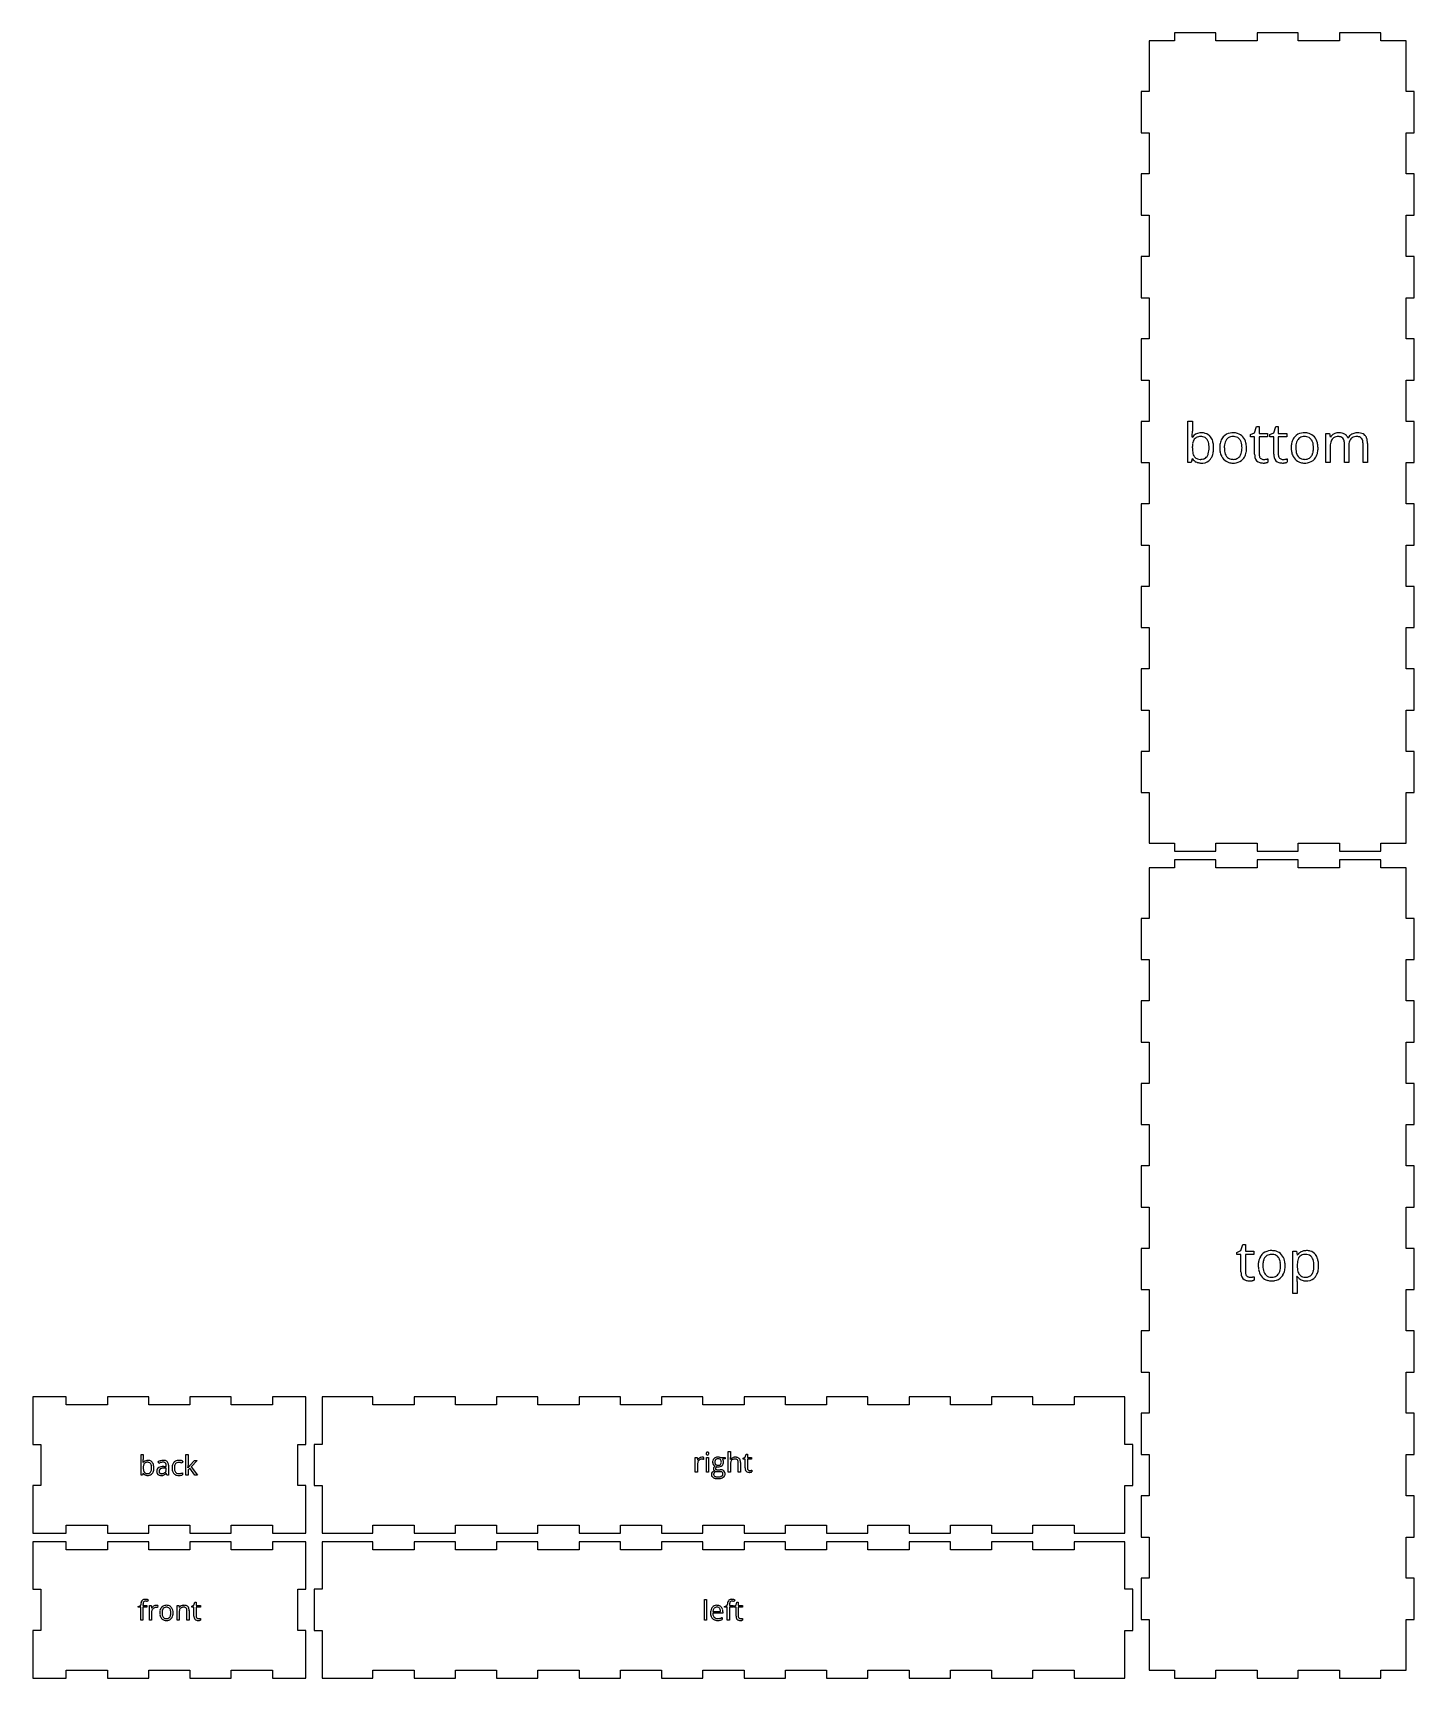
# Model space of a CAD drawing. Header units: inches. Extents: x 0 to 20.2, y 0.1 to 24.2.
import ezdxf

# ---------------------------------------------------------------- set-up
doc = ezdxf.new("R2010")
doc.units = ezdxf.units.IN

msp = doc.modelspace()

# ---------------------------------------------------------------- linework, layer by layer
at = {"layer": 'back_labelLayer'}
for p, q in [((1.585, 3.1), (1.585, 3.404)), ((1.585, 3.404), (1.618, 3.404)), ((1.618, 3.404), (1.618, 3.33)), ((2.243, 3.1), (2.243, 3.404)), ((2.243, 3.404), (2.275, 3.404)), ((2.275, 3.404), (2.275, 3.243)), ((1.616, 3.286), (1.618, 3.286)), ((1.848, 3.274), (1.838, 3.299)), ((1.918, 3.227), (1.954, 3.228)), ((1.954, 3.205), (1.921, 3.204)), ((1.954, 3.228), (1.954, 3.242)), ((1.954, 3.186), (1.954, 3.205)), ((1.986, 3.246), (1.986, 3.1)), ((2.196, 3.307), (2.186, 3.279)), ((2.274, 3.21), (2.275, 3.21)), ((2.3, 3.201), (2.275, 3.18)), ((2.275, 3.18), (2.275, 3.1)), ((2.375, 3.1), (2.3, 3.201)), ((2.301, 3.241), (2.37, 3.314)), ((2.409, 3.314), (2.322, 3.223)), ((2.322, 3.223), (2.415, 3.1)), ((2.37, 3.314), (2.409, 3.314)), ((1.609, 3.1), (1.585, 3.1)), ((1.615, 3.128), (1.609, 3.1)), ((1.618, 3.128), (1.615, 3.128)), ((1.956, 3.13), (1.954, 3.13)), ((1.962, 3.1), (1.956, 3.13)), ((1.986, 3.1), (1.962, 3.1)), ((2.193, 3.136), (2.193, 3.107)), ((2.275, 3.1), (2.243, 3.1)), ((2.415, 3.1), (2.375, 3.1))]:
    msp.add_line(p, q, dxfattribs=at)
for centre, radius, start, end in [((1.13, 3.323), 0.488, 355.7248, 358.125), ((1.207, 3.318), 0.41, 355.4673, 355.6461), ((0.942, 3.33), 0.676, 358.1118, 0.0489), ((1.678, 3.243), 0.0737, 95.1837, 145.1108), ((1.792, 3.211), 0.175, 171.0677, 177.8452), ((1.868, 3.207), 0.25, 177.6191, 180.0414), ((1.832, 3.206), 0.214, 179.7758, 185.7074), ((1.748, 3.198), 0.129, 185.5917, 194.2058), ((1.72, 3.223), 0.101, 160.8929, 171.2332), ((1.693, 3.184), 0.0735, 193.9425, 208.0224), ((1.677, 3.238), 0.0555, 143.3388, 161.2564), ((1.672, 3.173), 0.0489, 208.5567, 217.5586), ((1.667, 3.245), 0.0431, 120.139, 142.4263), ((1.67, 3.172), 0.047, 218.1693, 253.8048), ((1.673, 3.233), 0.0564, 100.4469, 119.67), ((1.68, 3.199), 0.0911, 89.5731, 100.7326), ((1.685, 3.207), 0.111, 89.8752, 96.8154), ((1.681, 3.215), 0.075, 78.6784, 90.375), ((1.686, 3.218), 0.0991, 74.2398, 90.562), ((1.687, 3.242), 0.0473, 35.5408, 79.8014), ((1.687, 3.171), 0.0466, 286.0164, 326.8494), ((1.692, 3.243), 0.0742, 38.5628, 74.0672), ((1.682, 3.239), 0.0538, 32.6625, 35.5262), ((1.663, 3.186), 0.0744, 326.7108, 343.6663), ((1.667, 3.23), 0.0705, 15.7812, 31.9755), ((1.621, 3.217), 0.119, 6.1646, 16.0392), ((1.62, 3.199), 0.12, 343.4167, 353.6369), ((1.549, 3.208), 0.192, 359.7676, 6.3094), ((1.554, 3.207), 0.186, 353.4935, 0.2205), ((1.676, 3.229), 0.0955, 16.4709, 38.4071), ((1.679, 3.182), 0.0911, 321.317, 335.5428), ((1.65, 3.195), 0.123, 335.8305, 350.8253), ((1.627, 3.214), 0.146, 5.1344, 16.7967), ((1.584, 3.206), 0.19, 350.6562, 0.3377), ((1.566, 3.208), 0.208, 359.8779, 5.4099), ((1.871, 3.161), 0.0561, 115.4903, 182.3568), ((1.896, 3.159), 0.0816, 179.5463, 192.6947), ((1.869, 3.152), 0.0533, 192.0829, 227.4524), ((1.909, 3.168), 0.149, 106.3568, 118.3354), ((1.899, 3.11), 0.115, 101.3574, 117.0794), ((1.943, 3.079), 0.217, 112.2119, 115.965), ((1.9, 3.159), 0.0512, 171.2123, 180.2059), ((1.895, 3.158), 0.0463, 179.5275, 192.7794), ((1.883, 3.162), 0.0346, 120.9732, 172.4182), ((1.879, 3.155), 0.0302, 192.3269, 222.057), ((1.922, 3.133), 0.159, 103.6229, 112.4319), ((1.892, 3.15), 0.0498, 113.5872, 121.6785), ((1.916, 3.148), 0.171, 104.5181, 106.5456), ((1.904, 3.121), 0.0809, 102.8001, 113.2434), ((1.911, 3.167), 0.15, 90.0718, 104.6524), ((1.921, 3.005), 0.223, 92.4694, 101.7065), ((1.91, 3.185), 0.106, 90.448, 103.7665), ((1.918, 3.059), 0.145, 96.3542, 102.9949), ((1.929, 2.966), 0.238, 91.8567, 96.447), ((1.909, 3.211), 0.0801, 83.6519, 90.174), ((1.912, 3.181), 0.137, 81.5684, 90.3254), ((1.928, 2.911), 0.316, 91.7163, 92.9105), ((1.913, 3.238), 0.053, 70.5704, 83.9943), ((1.919, 3.256), 0.0329, 42.7292, 71.0387), ((1.899, 3.179), 0.0542, 306.9904, 313.8557), ((1.92, 3.232), 0.0848, 68.2276, 81.7486), ((1.899, 3.178), 0.0543, 314.1891, 347.4271), ((1.917, 3.255), 0.0362, 20.4094, 41.4484), ((1.897, 3.247), 0.0575, 7.8274, 20.6028), ((1.931, 3.26), 0.0552, 47.868, 68.2932), ((1.871, 3.185), 0.0823, 346.9185, 0.2822), ((1.861, 3.242), 0.0931, 359.6925, 8.0049), ((1.82, 3.186), 0.134, 359.8251, 359.9652), ((1.932, 3.263), 0.0513, 19.2339, 46.6736), ((1.903, 3.252), 0.0831, 6.338, 19.6816), ((1.859, 3.247), 0.128, 359.8034, 6.6584), ((2.22, 3.207), 0.179, 169.8983, 180.3689), ((2.237, 3.205), 0.196, 179.938, 183.982), ((2.184, 3.201), 0.143, 183.5916, 196.3537), ((2.158, 3.218), 0.116, 153.0877, 170.1047), ((2.137, 3.186), 0.0938, 196.0168, 221.1347), ((2.134, 3.23), 0.0894, 138.6544, 152.6862), ((2.13, 3.233), 0.0839, 101.4912, 138.3134), ((2.184, 3.214), 0.109, 160.1423, 175.1363), ((2.254, 3.207), 0.179, 174.5307, 180.1544), ((2.232, 3.205), 0.157, 179.7042, 188.0739), ((2.175, 3.197), 0.0999, 187.932, 200.388), ((2.144, 3.186), 0.0673, 200.4193, 216.6389), ((2.133, 3.234), 0.0544, 114.4262, 161.6636), ((2.132, 3.176), 0.0515, 216.9692, 261.3103), ((2.138, 3.217), 0.0719, 88.7198, 112.5668), ((2.14, 3.191), 0.127, 89.5887, 102.1792), ((2.14, 3.217), 0.0718, 87.6734, 89.9748), ((2.14, 3.172), 0.146, 77.7702, 89.9479), ((2.139, 3.196), 0.0929, 81.6911, 87.5076), ((2.133, 3.156), 0.134, 77.2992, 81.7338), ((2.125, 3.118), 0.172, 74.7798, 77.449), ((2.132, 3.145), 0.144, 68.3296, 74.8831), ((2.138, 3.156), 0.162, 74.6802, 77.9576), ((2.153, 3.211), 0.106, 70.093, 74.7378), ((2.167, 3.25), 0.0641, 63.5055, 70.1855), ((2.18, 3.277), 0.0335, 62.8735, 63.249), ((1.216, 3.284), 1.061, 356.0345, 356.6426), ((-0.418, 3.397), 2.698, 356.0244, 356.0416), ((2.059, 3.243), 0.216, 358.2749, 359.8928), ((1.89, 3.248), 0.385, 357.5056, 358.3295), ((1.64, 3.259), 0.636, 356.633, 357.4917), ((2.432, 3.099), 0.192, 142.3239, 144.7054), ((2.534, 3.02), 0.321, 140.4339, 142.3364), ((2.667, 2.91), 0.493, 139.2796, 140.4708), ((2.823, 2.777), 0.698, 138.3428, 139.2868), ((1.676, 3.169), 0.0718, 215.5852, 245.8363), ((1.682, 3.182), 0.0856, 245.9808, 255.5452), ((1.679, 3.199), 0.0753, 253.1375, 266.849), ((1.684, 3.194), 0.0983, 255.7757, 270.3185), ((1.681, 3.227), 0.104, 266.3765, 270.0528), ((1.682, 3.188), 0.0646, 269.3869, 285.8625), ((1.685, 3.206), 0.11, 269.9237, 275.5465), ((1.69, 3.173), 0.0768, 274.0642, 321.4081), ((1.87, 3.154), 0.0558, 227.7676, 237.8055), ((1.875, 3.163), 0.0657, 238.327, 258.918), ((1.878, 3.154), 0.0289, 222.5831, 229.2582), ((1.882, 3.159), 0.0353, 229.7833, 254.273), ((1.882, 3.196), 0.0995, 258.6712, 270.4048), ((1.887, 3.176), 0.0536, 253.94, 266.4527), ((1.883, 3.242), 0.146, 269.9525, 273.1494), ((1.889, 3.196), 0.0729, 266.0784, 270.0612), ((1.89, 3.212), 0.0893, 269.5792, 282.0408), ((1.885, 3.206), 0.11, 272.934, 281.4137), ((1.892, 3.172), 0.0748, 281.2989, 293.7315), ((1.896, 3.183), 0.0597, 281.7116, 306.4598), ((1.897, 3.158), 0.0597, 294.394, 304.7374), ((1.882, 3.18), 0.0873, 304.8487, 314.8528), ((1.849, 3.214), 0.134, 314.7439, 321.7068), ((2.128, 3.179), 0.0822, 221.7975, 256.8022), ((2.137, 3.217), 0.121, 256.4242, 270.4894), ((2.137, 3.203), 0.0784, 260.1362, 270.27), ((2.137, 3.26), 0.136, 270.2655, 286.2894), ((2.139, 3.274), 0.178, 269.9668, 272.8644), ((2.141, 3.232), 0.136, 272.5979, 282.1877), ((2.151, 3.189), 0.0922, 282.0339, 296.9456), ((2.129, 3.291), 0.168, 286.045, 292.3665)]:
    msp.add_arc(centre, radius, start, end, dxfattribs=at)
at = {"layer": 'back_outsideCutPath'}
for p, q in [((0, 4.25), (0, 3.552)), ((0.488, 4.25), (0, 4.25)), ((0.488, 4.132), (0.488, 4.25)), ((1.093, 4.132), (0.488, 4.132)), ((1.698, 4.25), (1.093, 4.25)), ((1.093, 4.25), (1.093, 4.132)), ((1.698, 4.132), (1.698, 4.25)), ((2.302, 4.132), (1.698, 4.132)), ((2.907, 4.25), (2.302, 4.25)), ((2.302, 4.25), (2.302, 4.132)), ((2.907, 4.132), (2.907, 4.25)), ((3.512, 4.132), (2.907, 4.132)), ((4, 4.25), (3.512, 4.25)), ((3.512, 4.25), (3.512, 4.132)), ((4, 4.157), (4, 4.25)), ((4, 3.552), (4, 4.157)), ((0, 3.552), (0.118, 3.552)), ((0.118, 3.552), (0.118, 2.948)), ((3.882, 2.948), (3.882, 3.552)), ((3.882, 3.552), (4, 3.552)), ((0.118, 2.948), (0, 2.948)), ((0, 2.948), (0, 2.343)), ((4, 2.948), (3.882, 2.948)), ((4, 2.25), (4, 2.948)), ((0, 2.343), (0, 2.25)), ((0, 2.25), (0.488, 2.25)), ((0.488, 2.25), (0.488, 2.368)), ((0.488, 2.368), (1.093, 2.368)), ((1.093, 2.368), (1.093, 2.25)), ((1.093, 2.25), (1.698, 2.25)), ((1.698, 2.25), (1.698, 2.368)), ((1.698, 2.368), (2.302, 2.368)), ((2.302, 2.368), (2.302, 2.25)), ((2.302, 2.25), (2.907, 2.25)), ((2.907, 2.25), (2.907, 2.368)), ((2.907, 2.368), (3.512, 2.368)), ((3.512, 2.368), (3.512, 2.25)), ((3.512, 2.25), (4, 2.25))]:
    msp.add_line(p, q, dxfattribs=at)
at = {"layer": 'bottom_labelLayer'}
for p, q in [((16.934, 17.95), (16.934, 18.558)), ((16.934, 18.558), (16.999, 18.558)), ((16.999, 18.558), (16.999, 18.41)), ((17.851, 18.359), (17.912, 18.386)), ((17.851, 18.328), (17.851, 18.359)), ((17.912, 18.386), (17.939, 18.477)), ((17.939, 18.477), (17.977, 18.477)), ((17.977, 18.477), (17.977, 18.378)), ((17.977, 18.378), (18.101, 18.378)), ((18.101, 18.378), (18.101, 18.328)), ((18.133, 18.359), (18.195, 18.386)), ((18.133, 18.328), (18.133, 18.359)), ((18.195, 18.386), (18.222, 18.477)), ((18.222, 18.477), (18.259, 18.477)), ((18.259, 18.477), (18.259, 18.378)), ((18.259, 18.378), (18.384, 18.378)), ((18.384, 18.378), (18.384, 18.328)), ((18.955, 17.95), (18.955, 18.378)), ((18.955, 18.378), (19.008, 18.378)), ((19.008, 18.378), (19.019, 18.32)), ((16.996, 18.321), (16.999, 18.321)), ((17.912, 18.328), (17.851, 18.328)), ((17.912, 18.073), (17.912, 18.328)), ((18.101, 18.328), (17.977, 18.328)), ((17.977, 18.328), (17.977, 18.076)), ((18.195, 18.328), (18.133, 18.328)), ((18.195, 18.073), (18.195, 18.328)), ((18.384, 18.328), (18.259, 18.328)), ((18.259, 18.328), (18.259, 18.076)), ((19.019, 18.32), (19.022, 18.32)), ((19.02, 18.175), (19.02, 17.95)), ((19.228, 17.95), (19.228, 18.229)), ((19.28, 18.313), (19.283, 18.313)), ((19.293, 18.189), (19.293, 17.95)), ((19.501, 17.95), (19.501, 18.229)), ((19.566, 18.229), (19.566, 17.95)), ((16.98, 17.95), (16.934, 17.95)), ((16.994, 18.005), (16.98, 17.95)), ((16.999, 18.005), (16.994, 18.005)), ((18.104, 18.004), (18.104, 17.954)), ((18.387, 18.004), (18.387, 17.954)), ((19.02, 17.95), (18.955, 17.95)), ((19.293, 17.95), (19.228, 17.95)), ((19.566, 17.95), (19.501, 17.95))]:
    msp.add_line(p, q, dxfattribs=at)
for centre, radius, start, end in [((16.023, 18.396), 0.975, 355.7237, 358.1262), ((15.647, 18.409), 1.352, 358.1125, 0.0487), ((17.12, 18.237), 0.147, 95.1834, 145.1109), ((17.133, 18.164), 0.221, 89.8744, 96.8144), ((17.135, 18.187), 0.198, 74.2393, 90.5622), ((17.148, 18.235), 0.148, 38.5633, 74.067), ((17.58, 18.213), 0.172, 99.176, 137.9833), ((17.597, 18.134), 0.252, 89.7327, 100.076), ((17.6, 18.168), 0.218, 73.5221, 90.5691), ((17.613, 18.214), 0.17, 41.1447, 73.2133), ((18.628, 18.213), 0.172, 99.176, 137.9833), ((18.645, 18.134), 0.252, 89.7327, 100.076), ((18.648, 18.168), 0.218, 73.5221, 90.5691), ((18.661, 18.214), 0.17, 41.1447, 73.2133), ((19.132, 18.255), 0.127, 117.1209, 149.5422), ((19.145, 18.232), 0.154, 93.8341, 117.5074), ((19.148, 18.2), 0.186, 89.9662, 94.2826), ((19.15, 18.174), 0.212, 77.5571, 90.5513), ((19.17, 18.258), 0.125, 52.7026, 78.0056), ((19.177, 18.271), 0.111, 22.2098, 51.4969), ((19.4, 18.246), 0.135, 119.4041, 150.183), ((19.415, 18.224), 0.162, 118.2554, 120.0659), ((19.415, 18.221), 0.164, 95.8633, 117.9692), ((19.421, 18.181), 0.205, 89.9197, 96.2623), ((19.423, 18.161), 0.225, 79.9359, 90.3804), ((19.438, 18.242), 0.143, 62.9726, 80.1665), ((19.453, 18.274), 0.107, 44.2287, 62.6227), ((19.449, 18.272), 0.112, 19.5614, 43.3157), ((16.184, 18.385), 0.815, 355.4759, 355.656), ((17.348, 18.172), 0.349, 171.0667, 177.8456), ((17.498, 18.165), 0.5, 177.6175, 180.042), ((17.428, 18.163), 0.429, 179.7765, 185.7073), ((17.259, 18.145), 0.259, 185.593, 194.2046), ((17.204, 18.196), 0.203, 160.8932, 171.2332), ((17.117, 18.227), 0.111, 143.3386, 161.2557), ((17.096, 18.24), 0.0862, 120.1403, 142.4246), ((17.109, 18.217), 0.113, 100.4469, 119.67), ((17.122, 18.149), 0.182, 89.5731, 100.7326), ((17.125, 18.181), 0.15, 78.6782, 90.375), ((17.138, 18.235), 0.0946, 35.5408, 79.8013), ((17.127, 18.228), 0.107, 32.6987, 35.5277), ((17.098, 18.211), 0.141, 15.7776, 32.0156), ((17.003, 18.148), 0.24, 343.4168, 353.6368), ((17.005, 18.183), 0.238, 6.1651, 16.0398), ((16.861, 18.167), 0.383, 359.7683, 6.3092), ((16.872, 18.164), 0.372, 353.4935, 0.2205), ((17.115, 18.209), 0.191, 16.471, 38.4077), ((17.063, 18.14), 0.246, 335.8306, 350.8256), ((17.017, 18.178), 0.293, 5.1337, 16.7975), ((16.931, 18.162), 0.38, 350.656, 0.3382), ((16.895, 18.165), 0.416, 359.8782, 5.409), ((17.737, 18.167), 0.337, 169.2443, 180.3881), ((17.725, 18.163), 0.324, 179.7745, 189.0936), ((17.641, 18.149), 0.24, 188.9105, 205.3171), ((17.623, 18.189), 0.22, 150.7111, 169.4697), ((17.586, 18.208), 0.179, 138.1762, 150.2288), ((17.81, 18.166), 0.343, 173.009, 180.2461), ((17.796, 18.163), 0.328, 179.706, 187.9162), ((17.686, 18.182), 0.218, 162.0654, 173.1675), ((17.676, 18.145), 0.207, 187.7641, 200.0974), ((17.607, 18.208), 0.134, 142.9026, 162.3749), ((17.582, 18.226), 0.103, 103.4683, 142.312), ((17.595, 18.177), 0.154, 89.4806, 103.8801), ((17.597, 18.167), 0.164, 79.3452, 90.3179), ((17.609, 18.223), 0.107, 37.958, 80.4004), ((17.588, 18.207), 0.134, 20.0262, 37.4347), ((17.522, 18.183), 0.204, 7.7441, 20.0692), ((17.503, 18.149), 0.223, 342.3616, 353.7538), ((17.403, 18.166), 0.324, 359.7073, 7.8973), ((17.385, 18.163), 0.342, 353.5363, 0.2017), ((17.589, 18.194), 0.202, 13.5015, 41.0705), ((17.572, 18.14), 0.22, 330.2506, 349.4115), ((17.494, 18.169), 0.299, 1.1278, 13.8798), ((17.459, 18.162), 0.335, 349.1763, 0.3863), ((17.414, 18.165), 0.38, 359.9908, 1.543), ((18.785, 18.167), 0.337, 169.2443, 180.3881), ((18.773, 18.163), 0.324, 179.7745, 189.0936), ((18.689, 18.149), 0.24, 188.9105, 205.3171), ((18.671, 18.189), 0.22, 150.7111, 169.4697), ((18.634, 18.208), 0.179, 138.1762, 150.2288), ((18.858, 18.166), 0.343, 173.009, 180.2461), ((18.844, 18.163), 0.328, 179.706, 187.9162), ((18.734, 18.182), 0.218, 162.0654, 173.1675), ((18.724, 18.145), 0.207, 187.7641, 200.0974), ((18.655, 18.208), 0.134, 142.9026, 162.3749), ((18.63, 18.226), 0.103, 103.4683, 142.312), ((18.643, 18.177), 0.154, 89.4806, 103.8801), ((18.645, 18.167), 0.164, 79.3452, 90.3179), ((18.657, 18.223), 0.107, 37.958, 80.4004), ((18.636, 18.207), 0.134, 20.0262, 37.4347), ((18.57, 18.183), 0.204, 7.7441, 20.0692), ((18.551, 18.149), 0.223, 342.3616, 353.7538), ((18.451, 18.166), 0.324, 359.7073, 7.8973), ((18.433, 18.163), 0.342, 353.5363, 0.2017), ((18.637, 18.194), 0.202, 13.5015, 41.0705), ((18.62, 18.14), 0.22, 330.2506, 349.4115), ((18.542, 18.169), 0.299, 1.1278, 13.8798), ((18.507, 18.162), 0.335, 349.1763, 0.3863), ((18.462, 18.165), 0.38, 359.9908, 1.543), ((19.472, 18.175), 0.451, 178.0975, 180.0253), ((19.346, 18.18), 0.326, 171.304, 178.3505), ((19.215, 18.201), 0.193, 161.0234, 171.4466), ((19.136, 18.229), 0.109, 143.077, 161.3916), ((19.116, 18.242), 0.085, 123.7018, 142.3023), ((19.124, 18.228), 0.102, 101.1544, 123.0656), ((19.137, 18.17), 0.161, 89.5577, 101.4829), ((19.138, 18.179), 0.152, 85.5248, 90.0784), ((19.142, 18.223), 0.108, 72.3604, 85.9565), ((19.155, 18.261), 0.068, 41.0611, 72.8995), ((19.146, 18.255), 0.0784, 20.7074, 40.0213), ((19.107, 18.24), 0.12, 7.986, 20.7952), ((19.037, 18.23), 0.191, 359.6948, 8.1474), ((19.578, 18.191), 0.285, 172.3775, 180.1831), ((19.846, 18.189), 0.553, 179.9139, 179.9828), ((19.47, 18.206), 0.176, 160.8737, 172.5268), ((19.405, 18.229), 0.107, 140.9765, 161.17), ((19.388, 18.241), 0.0859, 122.3601, 140.2879), ((19.397, 18.224), 0.105, 101.0034, 121.7839), ((19.41, 18.164), 0.167, 89.5618, 101.2964), ((19.412, 18.18), 0.151, 85.8149, 90.0675), ((19.415, 18.223), 0.108, 72.6405, 86.2561), ((19.428, 18.26), 0.0682, 41.0404, 73.1794), ((19.419, 18.255), 0.0784, 20.7074, 40.0213), ((19.38, 18.24), 0.12, 7.986, 20.7952), ((19.31, 18.23), 0.191, 359.6948, 8.1474), ((19.381, 18.247), 0.184, 7.5044, 19.9642), ((19.269, 18.231), 0.297, 359.7105, 7.6907), ((17.116, 18.089), 0.144, 215.5852, 245.8363), ((17.15, 18.117), 0.147, 193.9429, 208.0215), ((17.106, 18.095), 0.0978, 208.553, 217.5615), ((17.103, 18.093), 0.0941, 218.169, 253.8047), ((17.127, 18.114), 0.171, 245.9808, 255.5452), ((17.12, 18.147), 0.151, 253.1387, 266.8478), ((17.132, 18.139), 0.197, 255.7755, 270.3186), ((17.125, 18.205), 0.209, 266.3774, 270.0502), ((17.127, 18.126), 0.129, 269.3869, 285.8627), ((17.133, 18.162), 0.22, 269.9231, 275.5481), ((17.144, 18.096), 0.154, 274.064, 321.408), ((17.136, 18.091), 0.0933, 286.0163, 326.8498), ((17.09, 18.122), 0.149, 326.7102, 343.6661), ((17.122, 18.115), 0.182, 321.3164, 335.5436), ((17.617, 18.139), 0.213, 205.657, 208.4459), ((17.585, 18.119), 0.176, 207.7947, 238.6756), ((17.609, 18.121), 0.136, 200.0851, 216.913), ((17.587, 18.124), 0.181, 238.8114, 253.2431), ((17.585, 18.104), 0.106, 217.3009, 261.7098), ((17.594, 18.15), 0.208, 253.5436, 270.4181), ((17.596, 18.158), 0.161, 260.5033, 270.2477), ((17.596, 18.194), 0.252, 269.7503, 279.8035), ((17.598, 18.147), 0.151, 269.4482, 284.7254), ((17.61, 18.103), 0.105, 284.5661, 322.6336), ((17.613, 18.117), 0.173, 278.896, 317.9979), ((17.582, 18.123), 0.139, 323.0085, 342.6392), ((17.606, 18.122), 0.181, 318.1444, 329.7564), ((18.116, 18.071), 0.204, 179.3549, 192.8479), ((18.014, 18.043), 0.0981, 190.3818, 253.8773), ((18.108, 18.075), 0.131, 179.6421, 189.7507), ((18.061, 18.067), 0.0838, 189.5478, 205.787), ((18.042, 18.058), 0.0629, 206.1291, 221.4087), ((18.034, 18.112), 0.169, 253.7848, 270.8854), ((18.04, 18.056), 0.0602, 221.5951, 262.3504), ((18.045, 18.082), 0.0867, 261.3265, 270.1921), ((18.036, 18.107), 0.164, 269.9979, 270.7636), ((18.035, 18.144), 0.202, 270.8926, 275.5488), ((18.046, 18.209), 0.213, 269.88, 278.3025), ((18.028, 18.223), 0.281, 275.5258, 279.2939), ((18.035, 18.185), 0.243, 279.1889, 280.1166), ((18.048, 18.191), 0.195, 278.4119, 279.0075), ((18.045, 18.126), 0.182, 280.0059, 283.3739), ((18.024, 18.344), 0.35, 278.9583, 280.511), ((18.047, 18.222), 0.226, 280.484, 282.6285), ((18.062, 18.058), 0.113, 283.3087, 288.1191), ((18.067, 18.134), 0.136, 282.5871, 285.5788), ((18.077, 18.012), 0.0638, 287.9896, 295.3053), ((18.077, 18.096), 0.0965, 285.7306, 286.268), ((18.398, 18.071), 0.204, 179.3549, 192.8479), ((18.296, 18.043), 0.0981, 190.3818, 253.8773), ((18.39, 18.075), 0.131, 179.6421, 189.7507), ((18.344, 18.067), 0.0838, 189.5478, 205.787), ((18.325, 18.058), 0.0629, 206.1291, 221.4087), ((18.316, 18.112), 0.169, 253.7848, 270.8854), ((18.323, 18.056), 0.0602, 221.5951, 262.3504), ((18.328, 18.082), 0.0867, 261.3265, 270.1921), ((18.319, 18.107), 0.164, 269.9979, 270.7636), ((18.318, 18.144), 0.202, 270.8926, 275.5488), ((18.329, 18.209), 0.213, 269.88, 278.3025), ((18.31, 18.223), 0.281, 275.5258, 279.2939), ((18.317, 18.185), 0.243, 279.1889, 280.1166), ((18.331, 18.191), 0.195, 278.4119, 279.0075), ((18.328, 18.126), 0.182, 280.0059, 283.3739), ((18.307, 18.344), 0.35, 278.9583, 280.511), ((18.344, 18.058), 0.113, 283.3087, 288.1191), ((18.33, 18.222), 0.226, 280.484, 282.6285), ((18.349, 18.134), 0.136, 282.5871, 285.5788), ((18.359, 18.012), 0.0638, 287.9896, 295.3053), ((18.36, 18.096), 0.0965, 285.7306, 286.268), ((18.665, 18.139), 0.213, 205.657, 208.4459), ((18.633, 18.119), 0.176, 207.7947, 238.6756), ((18.657, 18.121), 0.136, 200.0851, 216.913), ((18.635, 18.124), 0.181, 238.8114, 253.2431), ((18.633, 18.104), 0.106, 217.3009, 261.7098), ((18.642, 18.15), 0.208, 253.5436, 270.4181), ((18.644, 18.158), 0.161, 260.5033, 270.2477), ((18.644, 18.194), 0.252, 269.7503, 279.8035), ((18.646, 18.147), 0.151, 269.4482, 284.7254), ((18.658, 18.103), 0.105, 284.5661, 322.6336), ((18.661, 18.117), 0.173, 278.896, 317.9979), ((18.63, 18.123), 0.139, 323.0085, 342.6392), ((18.654, 18.122), 0.181, 318.1444, 329.7564)]:
    msp.add_arc(centre, radius, start, end, dxfattribs=at)
at = {"layer": 'bottom_outsideCutPath'}
for p, q in [((16.368, 24.132), (16.368, 23.39)), ((16.738, 24.132), (16.368, 24.132)), ((17.343, 24.25), (16.738, 24.25)), ((16.738, 24.25), (16.738, 24.132)), ((17.343, 24.132), (17.343, 24.25)), ((17.948, 24.132), (17.343, 24.132)), ((18.552, 24.25), (17.948, 24.25)), ((17.948, 24.25), (17.948, 24.132)), ((18.552, 24.132), (18.552, 24.25)), ((19.157, 24.132), (18.552, 24.132)), ((19.762, 24.25), (19.157, 24.25)), ((19.157, 24.25), (19.157, 24.132)), ((19.762, 24.132), (19.762, 24.25)), ((20.132, 24.132), (19.762, 24.132)), ((20.132, 23.39), (20.132, 24.132)), ((16.368, 23.39), (16.25, 23.39)), ((16.25, 23.39), (16.25, 22.786)), ((20.25, 23.39), (20.132, 23.39)), ((20.25, 22.786), (20.25, 23.39)), ((16.25, 22.786), (16.368, 22.786)), ((16.368, 22.786), (16.368, 22.181)), ((20.132, 22.181), (20.132, 22.786)), ((20.132, 22.786), (20.25, 22.786)), ((16.368, 22.181), (16.25, 22.181)), ((16.25, 22.181), (16.25, 21.576)), ((20.25, 22.181), (20.132, 22.181)), ((20.25, 21.576), (20.25, 22.181)), ((16.25, 21.576), (16.368, 21.576)), ((16.368, 21.576), (16.368, 20.971)), ((20.132, 20.971), (20.132, 21.576)), ((20.132, 21.576), (20.25, 21.576)), ((16.368, 20.971), (16.25, 20.971)), ((16.25, 20.971), (16.25, 20.367)), ((20.25, 20.971), (20.132, 20.971)), ((20.25, 20.367), (20.25, 20.971)), ((16.25, 20.367), (16.368, 20.367)), ((16.368, 20.367), (16.368, 19.762)), ((20.132, 19.762), (20.132, 20.367)), ((20.132, 20.367), (20.25, 20.367)), ((16.368, 19.762), (16.25, 19.762)), ((16.25, 19.762), (16.25, 19.157)), ((20.25, 19.762), (20.132, 19.762)), ((20.25, 19.157), (20.25, 19.762)), ((16.25, 19.157), (16.368, 19.157)), ((16.368, 19.157), (16.368, 18.552)), ((20.132, 18.552), (20.132, 19.157)), ((20.132, 19.157), (20.25, 19.157)), ((16.368, 18.552), (16.25, 18.552)), ((16.25, 18.552), (16.25, 17.948)), ((20.25, 18.552), (20.132, 18.552)), ((20.25, 17.948), (20.25, 18.552)), ((16.25, 17.948), (16.368, 17.948)), ((16.368, 17.948), (16.368, 17.343)), ((20.132, 17.343), (20.132, 17.948)), ((20.132, 17.948), (20.25, 17.948)), ((16.368, 17.343), (16.25, 17.343)), ((16.25, 17.343), (16.25, 16.738)), ((20.25, 17.343), (20.132, 17.343)), ((20.25, 16.738), (20.25, 17.343)), ((16.25, 16.738), (16.368, 16.738)), ((16.368, 16.738), (16.368, 16.133)), ((20.132, 16.133), (20.132, 16.738)), ((20.132, 16.738), (20.25, 16.738)), ((16.368, 16.133), (16.25, 16.133)), ((16.25, 16.133), (16.25, 15.529)), ((20.25, 16.133), (20.132, 16.133)), ((20.25, 15.529), (20.25, 16.133)), ((16.25, 15.529), (16.368, 15.529)), ((16.368, 15.529), (16.368, 14.924)), ((20.132, 14.924), (20.132, 15.529)), ((20.132, 15.529), (20.25, 15.529)), ((16.368, 14.924), (16.25, 14.924)), ((16.25, 14.924), (16.25, 14.319)), ((20.25, 14.924), (20.132, 14.924)), ((20.25, 14.319), (20.25, 14.924)), ((16.25, 14.319), (16.368, 14.319)), ((16.368, 14.319), (16.368, 13.714)), ((20.132, 13.714), (20.132, 14.319)), ((20.132, 14.319), (20.25, 14.319)), ((16.368, 13.714), (16.25, 13.714)), ((16.25, 13.714), (16.25, 13.11)), ((20.25, 13.714), (20.132, 13.714)), ((20.25, 13.11), (20.25, 13.714)), ((16.25, 13.11), (16.368, 13.11)), ((16.368, 13.11), (16.368, 12.368)), ((20.132, 12.368), (20.132, 13.11)), ((20.132, 13.11), (20.25, 13.11)), ((16.368, 12.368), (16.738, 12.368)), ((16.738, 12.368), (16.738, 12.25)), ((17.343, 12.25), (17.343, 12.368)), ((17.343, 12.368), (17.948, 12.368)), ((17.948, 12.368), (17.948, 12.25)), ((18.552, 12.25), (18.552, 12.368)), ((18.552, 12.368), (19.157, 12.368)), ((19.157, 12.368), (19.157, 12.25)), ((19.762, 12.25), (19.762, 12.368)), ((19.762, 12.368), (20.132, 12.368)), ((16.738, 12.25), (17.343, 12.25)), ((17.948, 12.25), (18.552, 12.25)), ((19.157, 12.25), (19.762, 12.25))]:
    msp.add_line(p, q, dxfattribs=at)
at = {"layer": 'front_labelLayer'}
for p, q in [((1.691, 1.273), (1.682, 1.247)), ((2.36, 1.192), (2.374, 1.238)), ((2.374, 1.238), (2.393, 1.238)), ((2.393, 1.238), (2.393, 1.188)), ((1.543, 1.177), (1.582, 1.189)), ((1.543, 1.163), (1.543, 1.177)), ((1.582, 1.163), (1.543, 1.163)), ((1.582, 1.189), (1.582, 1.201)), ((1.582, 0.974), (1.582, 1.163)), ((1.614, 0.974), (1.582, 0.974)), ((1.614, 1.202), (1.614, 1.188)), ((1.614, 1.188), (1.669, 1.188)), ((1.669, 1.163), (1.614, 1.163)), ((1.614, 1.163), (1.614, 0.974)), ((1.669, 1.188), (1.669, 1.163)), ((1.708, 0.974), (1.708, 1.188)), ((1.708, 1.188), (1.734, 1.188)), ((1.74, 0.974), (1.708, 0.974)), ((1.734, 1.188), (1.738, 1.148)), ((1.738, 1.148), (1.74, 1.148)), ((1.74, 1.089), (1.74, 0.974)), ((1.831, 1.19), (1.826, 1.159)), ((2.113, 0.974), (2.113, 1.188)), ((2.113, 1.188), (2.139, 1.188)), ((2.145, 0.974), (2.113, 0.974)), ((2.139, 1.188), (2.144, 1.159)), ((2.144, 1.159), (2.146, 1.159)), ((2.145, 1.086), (2.145, 0.974)), ((2.259, 0.974), (2.259, 1.112)), ((2.292, 0.974), (2.259, 0.974)), ((2.292, 1.114), (2.292, 0.974)), ((2.33, 1.178), (2.36, 1.192)), ((2.33, 1.163), (2.33, 1.178)), ((2.36, 1.163), (2.33, 1.163)), ((2.36, 1.035), (2.36, 1.163)), ((2.393, 1.188), (2.455, 1.188)), ((2.455, 1.163), (2.393, 1.163)), ((2.393, 1.163), (2.393, 1.037)), ((2.455, 1.188), (2.455, 1.163)), ((2.457, 1.001), (2.457, 0.976))]:
    msp.add_line(p, q, dxfattribs=at)
for centre, radius, start, end in [((1.713, 1.203), 0.131, 167.5777, 180.6583), ((1.651, 1.217), 0.068, 141.7431, 168.2323), ((1.641, 1.222), 0.0569, 98.2549, 139.6205), ((1.725, 1.204), 0.111, 171.6514, 178.4396), ((1.768, 1.202), 0.153, 178.1983, 180.0209), ((1.681, 1.21), 0.0663, 161.8457, 171.783), ((1.654, 1.22), 0.0375, 145.0676, 162.1806), ((1.646, 1.225), 0.0281, 102.7676, 144.3383), ((1.65, 1.181), 0.0985, 89.6696, 99.9321), ((1.65, 1.21), 0.0437, 89.486, 103.4186), ((1.65, 1.183), 0.0697, 83.0768, 89.7927), ((1.65, 1.176), 0.104, 81.5634, 89.7025), ((1.646, 1.149), 0.104, 76.5177, 83.021), ((1.643, 1.124), 0.156, 75.9743, 81.6555), ((1.633, 1.097), 0.158, 71.9624, 76.5903), ((1.63, 1.072), 0.21, 73.2948, 76.0965), ((1.835, 1.095), 0.109, 139.414, 150.6028), ((1.839, 1.089), 0.0984, 173.69, 180.0883), ((1.814, 1.093), 0.074, 138.9572, 174.5423), ((1.816, 1.111), 0.0836, 124.2328, 139.4158), ((1.816, 1.091), 0.0768, 135.6199, 138.8397), ((1.803, 1.106), 0.0562, 89.6332, 137.0884), ((1.805, 1.127), 0.0646, 89.6796, 124.4402), ((1.803, 1.086), 0.0761, 87.3469, 89.966), ((1.806, 1.043), 0.149, 84.9929, 90.1272), ((1.802, 1.063), 0.0995, 81.5878, 87.1914), ((1.795, 1.02), 0.143, 77.4444, 81.6354), ((1.809, 1.083), 0.109, 78.4899, 85.0275), ((2.027, 1.082), 0.168, 169.2443, 180.3881), ((2.021, 1.081), 0.162, 179.7741, 189.093), ((1.98, 1.073), 0.12, 188.9099, 205.3173), ((1.97, 1.094), 0.11, 150.7114, 169.4696), ((1.967, 1.068), 0.107, 205.6556, 208.4464), ((1.952, 1.103), 0.0896, 138.1758, 150.2287), ((1.951, 1.058), 0.0878, 207.795, 238.676), ((1.949, 1.105), 0.0858, 99.176, 137.9833), ((2.064, 1.082), 0.171, 173.0087, 180.2469), ((2.057, 1.08), 0.164, 179.706, 187.9162), ((2.002, 1.09), 0.109, 162.0657, 173.1666), ((1.997, 1.072), 0.103, 187.7633, 200.0976), ((1.962, 1.103), 0.067, 142.9024, 162.3749), ((1.963, 1.06), 0.068, 200.0846, 216.9125), ((1.952, 1.061), 0.0903, 238.811, 253.2412), ((1.95, 1.112), 0.0516, 103.4688, 142.3118), ((1.951, 1.051), 0.0531, 217.3012, 261.7097), ((1.956, 1.074), 0.104, 253.5416, 270.4183), ((1.957, 1.066), 0.126, 89.7326, 100.0761), ((1.956, 1.087), 0.0772, 89.4811, 103.8809), ((1.957, 1.078), 0.0805, 260.5025, 270.2469), ((1.957, 1.083), 0.0818, 79.3455, 90.3168), ((1.958, 1.072), 0.0753, 269.4487, 284.7259), ((1.957, 1.096), 0.126, 269.7498, 279.8029), ((1.959, 1.083), 0.109, 73.5221, 90.5695), ((1.964, 1.11), 0.0533, 37.9576, 80.4006), ((1.964, 1.05), 0.0524, 284.566, 322.6333), ((1.965, 1.057), 0.0864, 278.8957, 317.9977), ((1.965, 1.106), 0.0849, 41.1442, 73.2136), ((1.953, 1.103), 0.0668, 20.0263, 37.4342), ((1.95, 1.06), 0.0696, 323.0093, 342.6395), ((1.92, 1.09), 0.102, 7.7442, 20.0691), ((1.91, 1.073), 0.112, 342.3616, 353.7538), ((1.86, 1.082), 0.162, 359.7076, 7.8966), ((1.851, 1.081), 0.171, 353.5365, 0.2009), ((1.953, 1.096), 0.101, 13.5016, 41.0702), ((1.962, 1.06), 0.0904, 318.1434, 329.7575), ((1.945, 1.069), 0.11, 330.2506, 349.4115), ((1.906, 1.083), 0.15, 1.1277, 13.8803), ((1.888, 1.08), 0.167, 349.176, 0.3859), ((1.865, 1.081), 0.191, 359.9919, 1.5396), ((2.298, 1.089), 0.153, 171.1756, 178.3224), ((2.353, 1.086), 0.208, 178.0804, 180.022), ((2.201, 1.124), 0.0657, 116.9446, 147.6523), ((2.238, 1.098), 0.0923, 159.953, 171.3798), ((2.201, 1.112), 0.053, 140.1519, 160.3142), ((2.195, 1.116), 0.0457, 118.5439, 139.1922), ((2.208, 1.112), 0.0795, 115.8118, 117.5994), ((2.202, 1.103), 0.0611, 100.1178, 118.1606), ((2.212, 1.104), 0.0878, 94.3226, 115.5455), ((2.209, 1.066), 0.0981, 89.5933, 100.3712), ((2.214, 1.086), 0.106, 89.9566, 94.712), ((2.21, 1.078), 0.0859, 84.0193, 90.1523), ((2.215, 1.064), 0.128, 80.559, 90.3543), ((2.213, 1.106), 0.0581, 71.0824, 84.3683), ((2.221, 1.126), 0.0366, 43.3792, 71.538), ((2.223, 1.11), 0.081, 65.1096, 80.7645), ((2.219, 1.125), 0.0386, 22.703, 42.3418), ((2.201, 1.118), 0.0573, 8.492, 22.6579), ((2.232, 1.131), 0.0583, 46.5592, 64.8774), ((2.167, 1.113), 0.0916, 359.6721, 8.6883), ((2.233, 1.133), 0.0562, 19.3846, 45.5999), ((2.2, 1.121), 0.0909, 6.9638, 19.8359), ((2.15, 1.114), 0.141, 359.7638, 7.2119), ((2.462, 1.034), 0.102, 179.3546, 192.8485), ((2.411, 1.02), 0.049, 190.3819, 253.877), ((2.458, 1.036), 0.0653, 179.6407, 189.7512), ((2.435, 1.032), 0.0419, 189.5474, 205.7883), ((2.426, 1.028), 0.0315, 206.1309, 221.4081), ((2.421, 1.055), 0.0847, 253.7841, 270.8857), ((2.425, 1.027), 0.0301, 221.5956, 262.35), ((2.427, 1.04), 0.0433, 261.3236, 270.1931), ((2.423, 1.055), 0.0845, 270.0031, 270.7478), ((2.422, 1.071), 0.101, 270.8954, 275.546), ((2.427, 1.103), 0.106, 269.8811, 278.3021), ((2.418, 1.11), 0.141, 275.5257, 279.2942), ((2.421, 1.093), 0.123, 279.1904, 280.1084), ((2.429, 1.09), 0.0936, 278.4054, 279.0268), ((2.427, 1.062), 0.0912, 280.0062, 283.3732), ((2.416, 1.172), 0.176, 278.9628, 280.5069), ((2.435, 1.028), 0.0564, 283.3057, 288.1191), ((2.428, 1.11), 0.113, 280.4808, 282.6295), ((2.438, 1.066), 0.0677, 282.5867, 285.5801), ((2.443, 1.005), 0.0319, 287.985, 295.3051), ((2.444, 1.044), 0.0454, 285.6978, 286.2694)]:
    msp.add_arc(centre, radius, start, end, dxfattribs=at)
at = {"layer": 'front_outsideCutPath'}
for p, q in [((0, 2.125), (0, 1.427)), ((0.488, 2.125), (0, 2.125)), ((0.488, 2.007), (0.488, 2.125)), ((1.093, 2.007), (0.488, 2.007)), ((1.698, 2.125), (1.093, 2.125)), ((1.093, 2.125), (1.093, 2.007)), ((1.698, 2.007), (1.698, 2.125)), ((2.302, 2.007), (1.698, 2.007)), ((2.907, 2.125), (2.302, 2.125)), ((2.302, 2.125), (2.302, 2.007)), ((2.907, 2.007), (2.907, 2.125)), ((3.512, 2.007), (2.907, 2.007)), ((4, 2.125), (3.512, 2.125)), ((3.512, 2.125), (3.512, 2.007)), ((4, 2.032), (4, 2.125)), ((4, 1.427), (4, 2.032)), ((0, 1.427), (0.118, 1.427)), ((0.118, 1.427), (0.118, 0.823)), ((3.882, 0.823), (3.882, 1.427)), ((3.882, 1.427), (4, 1.427)), ((0.118, 0.823), (0, 0.823)), ((0, 0.823), (0, 0.218)), ((4, 0.823), (3.882, 0.823)), ((4, 0.125), (4, 0.823)), ((0.488, 0.125), (0.488, 0.243)), ((0.488, 0.243), (1.093, 0.243)), ((1.093, 0.243), (1.093, 0.125)), ((1.698, 0.125), (1.698, 0.243)), ((1.698, 0.243), (2.302, 0.243)), ((2.302, 0.243), (2.302, 0.125)), ((2.907, 0.125), (2.907, 0.243)), ((2.907, 0.243), (3.512, 0.243)), ((3.512, 0.243), (3.512, 0.125)), ((0, 0.218), (0, 0.125)), ((0, 0.125), (0.488, 0.125)), ((1.093, 0.125), (1.698, 0.125)), ((2.302, 0.125), (2.907, 0.125)), ((3.512, 0.125), (4, 0.125))]:
    msp.add_line(p, q, dxfattribs=at)
at = {"layer": 'left_labelLayer'}
for p, q in [((9.845, 0.974), (9.845, 1.278)), ((9.845, 1.278), (9.878, 1.278)), ((9.878, 1.278), (9.878, 0.974)), ((10.289, 1.273), (10.281, 1.247)), ((10.309, 1.192), (10.322, 1.238)), ((10.322, 1.238), (10.341, 1.238)), ((10.341, 1.238), (10.341, 1.188)), ((9.878, 0.974), (9.845, 0.974)), ((10.116, 1.075), (9.968, 1.075)), ((9.969, 1.101), (10.081, 1.101)), ((10.106, 1.013), (10.106, 0.984)), ((10.116, 1.096), (10.116, 1.075)), ((10.142, 1.177), (10.18, 1.189)), ((10.142, 1.163), (10.142, 1.177)), ((10.18, 1.163), (10.142, 1.163)), ((10.18, 1.189), (10.18, 1.201)), ((10.18, 0.974), (10.18, 1.163)), ((10.213, 0.974), (10.18, 0.974)), ((10.213, 1.202), (10.213, 1.188)), ((10.213, 1.188), (10.267, 1.188)), ((10.267, 1.163), (10.213, 1.163)), ((10.213, 1.163), (10.213, 0.974)), ((10.267, 1.188), (10.267, 1.163)), ((10.278, 1.178), (10.309, 1.192)), ((10.278, 1.163), (10.278, 1.178)), ((10.309, 1.163), (10.278, 1.163)), ((10.309, 1.035), (10.309, 1.163)), ((10.341, 1.188), (10.403, 1.188)), ((10.403, 1.163), (10.341, 1.163)), ((10.341, 1.163), (10.341, 1.037)), ((10.403, 1.188), (10.403, 1.163)), ((10.405, 1.001), (10.405, 0.976))]:
    msp.add_line(p, q, dxfattribs=at)
for centre, radius, start, end in [((10.312, 1.203), 0.131, 167.5777, 180.6583), ((10.25, 1.217), 0.068, 141.7431, 168.2323), ((10.24, 1.222), 0.0569, 98.2549, 139.6205), ((10.324, 1.204), 0.111, 171.6514, 178.4396), ((10.366, 1.202), 0.153, 178.1983, 180.0209), ((10.28, 1.21), 0.0663, 161.8457, 171.783), ((10.252, 1.22), 0.0375, 145.0676, 162.1806), ((10.244, 1.225), 0.0281, 102.7676, 144.3383), ((10.249, 1.181), 0.0985, 89.6696, 99.9321), ((10.248, 1.21), 0.0437, 89.486, 103.4186), ((10.249, 1.176), 0.104, 81.5634, 89.7025), ((10.248, 1.183), 0.0697, 83.0768, 89.7927), ((10.244, 1.149), 0.104, 76.5177, 83.021), ((10.241, 1.124), 0.156, 75.9743, 81.6555), ((10.232, 1.097), 0.158, 71.9624, 76.5903), ((10.229, 1.072), 0.21, 73.2948, 76.0965), ((10.105, 1.08), 0.17, 168.9544, 180.384), ((10.12, 1.079), 0.185, 179.9888, 181.7973), ((10.078, 1.077), 0.143, 181.3575, 194.4916), ((10.049, 1.092), 0.114, 149.4065, 169.186), ((10.032, 1.064), 0.0954, 194.0875, 223.0541), ((10.034, 1.1), 0.096, 140.1062, 148.9063), ((10.024, 1.109), 0.0831, 92.4763, 140.5388), ((10.027, 1.06), 0.0892, 223.5468, 256.1953), ((10.098, 1.078), 0.13, 181.1448, 190.8002), ((10.063, 1.095), 0.0942, 160.3344, 172.5324), ((10.091, 1.09), 0.123, 172.1557, 174.7584), ((10.052, 1.069), 0.0833, 190.6007, 206.0272), ((10.035, 1.105), 0.064, 138.0998, 160.5862), ((10.032, 1.059), 0.0609, 206.2954, 222.5548), ((10.024, 1.115), 0.0494, 106.4658, 137.9173), ((10.03, 1.058), 0.0589, 223.0647, 258.1401), ((10.036, 1.096), 0.126, 256.0087, 270.4844), ((10.027, 1.101), 0.0639, 89.4429, 106.2081), ((10.037, 1.088), 0.0893, 257.5308, 270.4314), ((10.028, 1.077), 0.115, 89.9652, 93.9164), ((10.029, 1.093), 0.0988, 74.2127, 90.545), ((10.028, 1.098), 0.0666, 79.6467, 90.291), ((10.037, 1.234), 0.264, 269.9682, 271.9923), ((10.037, 1.17), 0.171, 270.1986, 292.209), ((10.033, 1.12), 0.0444, 40.0818, 80.6245), ((10.039, 1.17), 0.2, 271.9114, 275.9737), ((10.036, 1.116), 0.0752, 41.2068, 74.023), ((10.046, 1.107), 0.136, 275.9067, 281.6594), ((10.029, 1.116), 0.0502, 23.4824, 39.7074), ((10.043, 1.119), 0.149, 281.9927, 287.8853), ((10.01, 1.109), 0.0705, 8.7345, 23.2781), ((9.97, 1.102), 0.11, 359.6745, 8.9229), ((10.029, 1.162), 0.195, 287.9019, 293.4862), ((10.024, 1.106), 0.0907, 11.5993, 41.1493), ((10.029, 1.193), 0.196, 291.8251, 293.161), ((9.984, 1.096), 0.132, 359.6147, 12.0338), ((10.411, 1.034), 0.102, 179.3546, 192.8485), ((10.359, 1.02), 0.049, 190.3819, 253.877), ((10.406, 1.036), 0.0653, 179.6407, 189.7512), ((10.383, 1.032), 0.0419, 189.5474, 205.7883), ((10.374, 1.028), 0.0315, 206.1309, 221.4081), ((10.369, 1.055), 0.0847, 253.7841, 270.8857), ((10.373, 1.027), 0.0301, 221.5956, 262.35), ((10.375, 1.04), 0.0433, 261.3236, 270.1931), ((10.371, 1.055), 0.0845, 270.0031, 270.7478), ((10.37, 1.071), 0.101, 270.8954, 275.546), ((10.376, 1.103), 0.106, 269.8811, 278.3021), ((10.367, 1.11), 0.141, 275.5257, 279.2942), ((10.37, 1.093), 0.123, 279.1904, 280.1084), ((10.377, 1.09), 0.0936, 278.4054, 279.0268), ((10.375, 1.062), 0.0912, 280.0062, 283.3732), ((10.365, 1.172), 0.176, 278.9628, 280.5069), ((10.383, 1.028), 0.0564, 283.3057, 288.1191), ((10.376, 1.11), 0.113, 280.4808, 282.6295), ((10.386, 1.066), 0.0677, 282.5867, 285.5801), ((10.391, 1.005), 0.0319, 287.985, 295.3051), ((10.392, 1.044), 0.0454, 285.6978, 286.2694)]:
    msp.add_arc(centre, radius, start, end, dxfattribs=at)
at = {"layer": 'left_outsideCutPath'}
for p, q in [((4.243, 2.125), (4.243, 1.427)), ((4.985, 2.125), (4.243, 2.125)), ((4.985, 2.007), (4.985, 2.125)), ((5.589, 2.007), (4.985, 2.007)), ((6.194, 2.125), (5.589, 2.125)), ((5.589, 2.125), (5.589, 2.007)), ((6.194, 2.007), (6.194, 2.125)), ((6.799, 2.007), (6.194, 2.007)), ((7.404, 2.125), (6.799, 2.125)), ((6.799, 2.125), (6.799, 2.007)), ((7.404, 2.007), (7.404, 2.125)), ((8.008, 2.007), (7.404, 2.007)), ((8.613, 2.125), (8.008, 2.125)), ((8.008, 2.125), (8.008, 2.007)), ((8.613, 2.007), (8.613, 2.125)), ((9.218, 2.007), (8.613, 2.007)), ((9.823, 2.125), (9.218, 2.125)), ((9.218, 2.125), (9.218, 2.007)), ((9.823, 2.007), (9.823, 2.125)), ((10.427, 2.007), (9.823, 2.007)), ((11.032, 2.125), (10.427, 2.125)), ((10.427, 2.125), (10.427, 2.007)), ((11.032, 2.007), (11.032, 2.125)), ((11.637, 2.007), (11.032, 2.007)), ((12.242, 2.125), (11.637, 2.125)), ((11.637, 2.125), (11.637, 2.007)), ((12.242, 2.007), (12.242, 2.125)), ((12.846, 2.007), (12.242, 2.007)), ((13.451, 2.125), (12.846, 2.125)), ((12.846, 2.125), (12.846, 2.007)), ((13.451, 2.007), (13.451, 2.125)), ((14.056, 2.007), (13.451, 2.007)), ((14.661, 2.125), (14.056, 2.125)), ((14.056, 2.125), (14.056, 2.007)), ((14.661, 2.007), (14.661, 2.125)), ((15.265, 2.007), (14.661, 2.007)), ((16.007, 2.125), (15.265, 2.125)), ((15.265, 2.125), (15.265, 2.007)), ((16.007, 2.032), (16.007, 2.125)), ((16.007, 1.427), (16.007, 2.032)), ((4.243, 1.427), (4.125, 1.427)), ((4.125, 1.427), (4.125, 0.823)), ((16.125, 1.427), (16.007, 1.427)), ((16.125, 0.823), (16.125, 1.427)), ((4.125, 0.823), (4.243, 0.823)), ((4.243, 0.823), (4.243, 0.218)), ((16.007, 0.125), (16.007, 0.823)), ((16.007, 0.823), (16.125, 0.823)), ((4.985, 0.125), (4.985, 0.243)), ((4.985, 0.243), (5.589, 0.243)), ((5.589, 0.243), (5.589, 0.125)), ((6.194, 0.125), (6.194, 0.243)), ((6.194, 0.243), (6.799, 0.243)), ((6.799, 0.243), (6.799, 0.125)), ((7.404, 0.125), (7.404, 0.243)), ((7.404, 0.243), (8.008, 0.243)), ((8.008, 0.243), (8.008, 0.125)), ((8.613, 0.125), (8.613, 0.243)), ((8.613, 0.243), (9.218, 0.243)), ((9.218, 0.243), (9.218, 0.125)), ((9.823, 0.125), (9.823, 0.243)), ((9.823, 0.243), (10.427, 0.243)), ((10.427, 0.243), (10.427, 0.125)), ((11.032, 0.125), (11.032, 0.243)), ((11.032, 0.243), (11.637, 0.243)), ((11.637, 0.243), (11.637, 0.125)), ((12.242, 0.125), (12.242, 0.243)), ((12.242, 0.243), (12.846, 0.243)), ((12.846, 0.243), (12.846, 0.125)), ((13.451, 0.125), (13.451, 0.243)), ((13.451, 0.243), (14.056, 0.243)), ((14.056, 0.243), (14.056, 0.125)), ((14.661, 0.125), (14.661, 0.243)), ((14.661, 0.243), (15.265, 0.243)), ((15.265, 0.243), (15.265, 0.125)), ((4.243, 0.218), (4.243, 0.125)), ((4.243, 0.125), (4.985, 0.125)), ((5.589, 0.125), (6.194, 0.125)), ((6.799, 0.125), (7.404, 0.125)), ((8.008, 0.125), (8.613, 0.125)), ((9.218, 0.125), (9.823, 0.125)), ((10.427, 0.125), (11.032, 0.125)), ((11.637, 0.125), (12.242, 0.125)), ((12.846, 0.125), (13.451, 0.125)), ((14.056, 0.125), (14.661, 0.125)), ((15.265, 0.125), (16.007, 0.125))]:
    msp.add_line(p, q, dxfattribs=at)
at = {"layer": 'right_labelLayer'}
for p, q in [((10.195, 3.146), (10.195, 3.45)), ((10.195, 3.45), (10.227, 3.45)), ((10.227, 3.45), (10.227, 3.358)), ((10.443, 3.364), (10.456, 3.41)), ((10.456, 3.41), (10.475, 3.41)), ((10.475, 3.41), (10.475, 3.36)), ((9.711, 3.146), (9.711, 3.36)), ((9.711, 3.36), (9.738, 3.36)), ((9.744, 3.146), (9.711, 3.146)), ((9.738, 3.36), (9.742, 3.321)), ((9.742, 3.321), (9.743, 3.321)), ((9.744, 3.261), (9.744, 3.146)), ((9.834, 3.362), (9.83, 3.332)), ((9.875, 3.146), (9.875, 3.36)), ((9.875, 3.36), (9.907, 3.36)), ((9.907, 3.146), (9.875, 3.146)), ((9.907, 3.36), (9.907, 3.146)), ((10.066, 3.151), (10.027, 3.151)), ((10.038, 3.18), (10.076, 3.18)), ((10.077, 3.36), (10.151, 3.36)), ((10.151, 3.34), (10.111, 3.335)), ((10.151, 3.36), (10.151, 3.34)), ((10.227, 3.146), (10.195, 3.146)), ((10.226, 3.33), (10.228, 3.33)), ((10.227, 3.258), (10.227, 3.146)), ((10.341, 3.146), (10.341, 3.285)), ((10.374, 3.146), (10.341, 3.146)), ((10.374, 3.286), (10.374, 3.146)), ((10.412, 3.351), (10.443, 3.364)), ((10.412, 3.335), (10.412, 3.351)), ((10.443, 3.335), (10.412, 3.335)), ((10.443, 3.208), (10.443, 3.335)), ((10.475, 3.36), (10.537, 3.36)), ((10.537, 3.335), (10.475, 3.335)), ((10.475, 3.335), (10.475, 3.209)), ((10.537, 3.36), (10.537, 3.335)), ((10.539, 3.173), (10.539, 3.148)), ((10.037, 3.075), (10.037, 3.075))]:
    msp.add_line(p, q, dxfattribs=at)
for centre, radius, start, end in [((9.894, 3.421), 0.0223, 155.965, 171.0537), ((9.908, 3.418), 0.0359, 170.8425, 180.3563), ((9.91, 3.418), 0.0383, 179.8837, 185.3643), ((9.898, 3.417), 0.0264, 184.9906, 198.2057), ((9.889, 3.414), 0.0167, 197.7933, 224.8958), ((9.888, 3.424), 0.0152, 133.7877, 155.9181), ((9.89, 3.421), 0.0187, 92.6455, 133.4697), ((9.89, 3.415), 0.0182, 225.1301, 249.9013), ((9.891, 3.417), 0.0206, 250.498, 270.5994), ((9.891, 3.415), 0.0248, 89.9764, 93.7579), ((9.891, 3.421), 0.0191, 46.3719, 90.8872), ((9.891, 3.415), 0.0189, 269.1789, 314.2812), ((9.893, 3.423), 0.0164, 17.726, 46.4458), ((9.893, 3.413), 0.0158, 313.6166, 332.2664), ((9.889, 3.416), 0.0211, 332.6336, 350.0719), ((9.884, 3.419), 0.0257, 4.942, 18.1894), ((9.873, 3.418), 0.0371, 359.8816, 5.3155), ((9.877, 3.418), 0.0335, 349.8332, 0.3909), ((9.839, 3.267), 0.109, 139.414, 150.6028), ((9.818, 3.265), 0.074, 138.9572, 174.5423), ((9.842, 3.261), 0.0984, 173.69, 180.0883), ((9.819, 3.284), 0.0836, 124.2328, 139.4158), ((9.82, 3.263), 0.0768, 135.6199, 138.8397), ((9.806, 3.278), 0.0562, 89.6332, 137.0884), ((9.809, 3.299), 0.0646, 89.6796, 124.4402), ((9.806, 3.258), 0.0761, 87.3469, 89.966), ((9.809, 3.215), 0.149, 84.9929, 90.1272), ((9.805, 3.235), 0.0995, 81.5878, 87.1914), ((9.799, 3.192), 0.143, 77.4444, 81.6354), ((9.813, 3.255), 0.109, 78.4899, 85.0275), ((9.998, 3.111), 0.0496, 138.3917, 181.0052), ((10.004, 3.106), 0.0566, 113.8124, 138.3495), ((10.059, 3.292), 0.0937, 166.8194, 180.4844), ((10.048, 3.291), 0.0818, 179.976, 183.6191), ((10.033, 3.289), 0.067, 183.0163, 212.3123), ((10.028, 3.299), 0.0616, 132.3289, 167.3339), ((10.036, 3.291), 0.0705, 212.47, 215.8848), ((10.014, 3.193), 0.0371, 161.7219, 180.4833), ((10.015, 3.193), 0.0373, 179.9839, 182.93), ((10.007, 3.192), 0.0301, 182.1766, 215.3412), ((10.025, 3.283), 0.0568, 215.1633, 247.4755), ((10.01, 3.194), 0.0329, 144.4976, 161.3338), ((10.014, 3.084), 0.0802, 102.287, 114.1175), ((10.015, 3.115), 0.0342, 130.7941, 169.0418), ((10.021, 3.186), 0.0464, 132.7275, 144.1476), ((10.015, 3.198), 0.0398, 215.4617, 217.1783), ((10.011, 3.194), 0.0337, 216.587, 245.4965), ((10.032, 3.293), 0.0689, 106.2188, 131.5375), ((10.039, 3.167), 0.0719, 125.2212, 132.8666), ((10.017, 3.112), 0.038, 117.2326, 130.5002), ((10.056, 3.143), 0.102, 121.2334, 125.3803), ((10.058, 3.294), 0.0605, 162.5917, 175.7338), ((10.083, 3.292), 0.0853, 175.3398, 180.0879), ((10.061, 3.291), 0.0633, 179.5608, 191.6544), ((10.039, 3.286), 0.0408, 191.3564, 213.3651), ((10.022, 3.102), 0.0486, 99.809, 116.8247), ((10.038, 3.301), 0.0389, 135.5831, 163.0018), ((10.034, 3.283), 0.0347, 213.9584, 227.7962), ((10.031, 3.197), 0.0244, 147.5373, 180.26), ((10.023, 3.197), 0.0168, 179.2899, 198.3581), ((10.02, 3.196), 0.0136, 199.2296, 239.5684), ((10.036, 3.302), 0.0373, 122.5191, 134.9987), ((10.038, 3.289), 0.0419, 228.2635, 254.733), ((10.039, 3.192), 0.034, 128.0858, 147.1419), ((10.043, 3.259), 0.105, 93.6332, 106.5405), ((10.022, 3.2), 0.0179, 238.2279, 239.86), ((10.024, 3.204), 0.0227, 240.7278, 254.5053), ((10.026, 3.076), 0.0745, 89.6427, 100.0206), ((10.04, 3.296), 0.0443, 101.0627, 121.9734), ((10.053, 3.174), 0.0577, 117.3932, 128.4104), ((10.031, 3.226), 0.045, 254.1651, 262.2133), ((10.036, 3.26), 0.0797, 262.0551, 267.2086), ((10.044, 3.309), 0.0629, 254.4019, 267.4345), ((10.043, 3.311), 0.0879, 259.4948, 263.3918), ((10.045, 3.272), 0.068, 89.586, 101.3333), ((10.038, 3.303), 0.123, 267.0918, 270.0881), ((10.045, 3.327), 0.104, 263.4848, 270.1271), ((10.046, 3.221), 0.143, 89.9391, 94.0255), ((10.046, 3.33), 0.0835, 267.0134, 270.0297), ((10.046, 3.27), 0.0705, 76.1094, 90.7028), ((10.045, 3.364), 0.141, 269.9676, 272.9325), ((10.047, 3.317), 0.0706, 269.2257, 284.3769), ((10.047, 3.24), 0.124, 82.5842, 90.1857), ((10.047, 3.33), 0.107, 272.5338, 285.2579), ((10.051, 3.269), 0.0947, 74.0086, 82.5689), ((10.055, 3.302), 0.0368, 13.9535, 77.6671), ((10.056, 3.283), 0.0358, 282.7795, 346.4826), ((10.066, 2.945), 0.206, 86.5061, 90.1391), ((10.057, 3.297), 0.0719, 284.9317, 310.622), ((10.077, 3.047), 0.133, 81.575, 90.306), ((10.072, 3.029), 0.122, 81.4177, 86.5744), ((10.08, 3.085), 0.0656, 73.4119, 81.5884), ((10.024, 3.293), 0.0697, 359.18, 15.0429), ((10.028, 3.291), 0.0657, 345.4358, 0.7459), ((10.084, 3.095), 0.0847, 68.3665, 81.7398), ((10.09, 3.118), 0.0308, 58.9957, 73.8593), ((10.065, 3.288), 0.0601, 310.6093, 342.0925), ((10.095, 3.127), 0.0204, 31.5076, 58.0782), ((10.07, 3.302), 0.0527, 29.4578, 38.3601), ((10.09, 3.124), 0.0266, 10.6599, 30.9377), ((10.094, 3.119), 0.0586, 52.187, 68.2501), ((10.048, 3.29), 0.0775, 23.1849, 29.5408), ((10.028, 3.281), 0.1, 21.2529, 23.3487), ((10.063, 3.295), 0.0624, 6.8494, 20.988), ((10.051, 3.291), 0.0743, 342.5649, 0.5963), ((10.045, 3.292), 0.0801, 359.87, 7.0436), ((10.1, 3.128), 0.0474, 8.62, 51.8978), ((10.035, 3.354), 0.192, 354.9809, 357.8961), ((10.1, 3.348), 0.127, 351.9721, 354.9633), ((9.936, 3.358), 0.291, 357.8664, 0.0693), ((10.382, 3.261), 0.155, 171.3194, 178.3412), ((10.437, 3.258), 0.209, 178.1073, 180.0214), ((10.283, 3.296), 0.0648, 119.832, 147.9723), ((10.322, 3.27), 0.0938, 160.1557, 171.5323), ((10.284, 3.284), 0.0539, 140.6207, 160.5046), ((10.277, 3.289), 0.0454, 118.4542, 139.672), ((10.29, 3.284), 0.0793, 116.6691, 120.4156), ((10.292, 3.28), 0.0832, 96.6651, 116.3788), ((10.284, 3.275), 0.0609, 100.1058, 118.0861), ((10.291, 3.238), 0.0981, 89.592, 100.3591), ((10.295, 3.258), 0.105, 89.8927, 96.9957), ((10.292, 3.251), 0.0859, 84.0193, 90.1523), ((10.296, 3.232), 0.132, 80.6867, 90.3542), ((10.296, 3.278), 0.0581, 71.0824, 84.3683), ((10.303, 3.299), 0.0366, 43.3792, 71.538), ((10.304, 3.28), 0.0827, 65.6016, 80.8847), ((10.301, 3.298), 0.0386, 22.703, 42.3418), ((10.284, 3.29), 0.0573, 8.492, 22.6579), ((10.314, 3.302), 0.0584, 46.7395, 65.4137), ((10.25, 3.285), 0.0916, 359.6721, 8.6883), ((10.315, 3.305), 0.0565, 19.2202, 45.7659), ((10.282, 3.293), 0.0912, 6.4731, 19.6469), ((10.234, 3.286), 0.14, 359.7939, 6.7741), ((10.545, 3.206), 0.102, 179.3546, 192.8485), ((10.493, 3.193), 0.049, 190.3819, 253.877), ((10.54, 3.209), 0.0653, 179.6407, 189.7512), ((10.517, 3.204), 0.0419, 189.5474, 205.7883), ((10.508, 3.2), 0.0315, 206.1309, 221.4081), ((10.503, 3.227), 0.0847, 253.7841, 270.8857), ((10.507, 3.199), 0.0301, 221.5956, 262.35), ((10.509, 3.212), 0.0433, 261.3236, 270.1931), ((10.505, 3.227), 0.0845, 270.0031, 270.7478), ((10.504, 3.243), 0.101, 270.8954, 275.546), ((10.51, 3.275), 0.106, 269.8811, 278.3021), ((10.501, 3.283), 0.141, 275.5257, 279.2942), ((10.504, 3.265), 0.123, 279.1904, 280.1084), ((10.511, 3.263), 0.0936, 278.4054, 279.0268), ((10.509, 3.234), 0.0912, 280.0062, 283.3732), ((10.499, 3.344), 0.176, 278.9628, 280.5069), ((10.517, 3.2), 0.0564, 283.3057, 288.1191), ((10.51, 3.282), 0.113, 280.4808, 282.6295), ((10.52, 3.238), 0.0677, 282.5867, 285.5801), ((10.525, 3.177), 0.0319, 287.985, 295.3051), ((10.526, 3.216), 0.0454, 285.6978, 286.2694), ((10.017, 3.11), 0.0685, 179.9784, 183.0214), ((10.002, 3.108), 0.0525, 182.208, 207.7459), ((10, 3.109), 0.0517, 208.9044, 236.4227), ((10.014, 3.128), 0.0753, 235.9664, 251.2227), ((10.032, 3.111), 0.0519, 168.2579, 180.3809), ((10.013, 3.11), 0.0326, 179.2198, 200.9362), ((10.009, 3.109), 0.0286, 202.0293, 236.1459), ((10.027, 3.166), 0.115, 251.21, 262.7066), ((10.015, 3.116), 0.038, 235.0621, 238.5095), ((10.021, 3.128), 0.0519, 239.1071, 254.4861), ((10.031, 3.16), 0.0844, 254.2332, 263.4927), ((10.036, 3.232), 0.182, 262.5635, 270.2703), ((10.036, 3.208), 0.133, 263.41, 270.1464), ((10.038, 3.307), 0.257, 269.7549, 276.6164), ((10.038, 3.293), 0.218, 269.7958, 275.3991), ((10.046, 3.209), 0.134, 275.2953, 283.3514), ((10.049, 3.211), 0.161, 276.4939, 286.4954), ((10.059, 3.154), 0.0775, 283.1378, 295.8569), ((10.069, 3.133), 0.0539, 296.4056, 301.7984), ((10.067, 3.151), 0.0972, 286.2545, 302.5277), ((10.073, 3.127), 0.0473, 301.2234, 318.624), ((10.081, 3.119), 0.0354, 319.0766, 1.1405), ((10.073, 3.12), 0.0439, 359.546, 10.9909), ((10.077, 3.134), 0.0776, 303.1962, 304.1744), ((10.088, 3.119), 0.0596, 302.9902, 339.5498), ((10.078, 3.122), 0.0702, 340.5264, 0.7198), ((10.077, 3.123), 0.0713, 359.744, 9.7318)]:
    msp.add_arc(centre, radius, start, end, dxfattribs=at)
at = {"layer": 'right_outsideCutPath'}
for p, q in [((4.243, 4.25), (4.243, 3.552)), ((4.985, 4.25), (4.243, 4.25)), ((4.985, 4.132), (4.985, 4.25)), ((5.589, 4.132), (4.985, 4.132)), ((6.194, 4.25), (5.589, 4.25)), ((5.589, 4.25), (5.589, 4.132)), ((6.194, 4.132), (6.194, 4.25)), ((6.799, 4.132), (6.194, 4.132)), ((7.404, 4.25), (6.799, 4.25)), ((6.799, 4.25), (6.799, 4.132)), ((7.404, 4.132), (7.404, 4.25)), ((8.008, 4.132), (7.404, 4.132)), ((8.613, 4.25), (8.008, 4.25)), ((8.008, 4.25), (8.008, 4.132)), ((8.613, 4.132), (8.613, 4.25)), ((9.218, 4.132), (8.613, 4.132)), ((9.823, 4.25), (9.218, 4.25)), ((9.218, 4.25), (9.218, 4.132)), ((9.823, 4.132), (9.823, 4.25)), ((10.427, 4.132), (9.823, 4.132)), ((11.032, 4.25), (10.427, 4.25)), ((10.427, 4.25), (10.427, 4.132)), ((11.032, 4.132), (11.032, 4.25)), ((11.637, 4.132), (11.032, 4.132)), ((12.242, 4.25), (11.637, 4.25)), ((11.637, 4.25), (11.637, 4.132)), ((12.242, 4.132), (12.242, 4.25)), ((12.846, 4.132), (12.242, 4.132)), ((13.451, 4.25), (12.846, 4.25)), ((12.846, 4.25), (12.846, 4.132)), ((13.451, 4.132), (13.451, 4.25)), ((14.056, 4.132), (13.451, 4.132)), ((14.661, 4.25), (14.056, 4.25)), ((14.056, 4.25), (14.056, 4.132)), ((14.661, 4.132), (14.661, 4.25)), ((15.265, 4.132), (14.661, 4.132)), ((16.007, 4.25), (15.265, 4.25)), ((15.265, 4.25), (15.265, 4.132)), ((16.007, 4.157), (16.007, 4.25)), ((16.007, 3.552), (16.007, 4.157)), ((4.243, 3.552), (4.125, 3.552)), ((4.125, 3.552), (4.125, 2.948)), ((16.125, 3.552), (16.007, 3.552)), ((16.125, 2.948), (16.125, 3.552)), ((4.125, 2.948), (4.243, 2.948)), ((4.243, 2.948), (4.243, 2.343)), ((16.007, 2.25), (16.007, 2.948)), ((16.007, 2.948), (16.125, 2.948)), ((4.243, 2.343), (4.243, 2.25)), ((4.243, 2.25), (4.985, 2.25)), ((4.985, 2.25), (4.985, 2.368)), ((4.985, 2.368), (5.589, 2.368)), ((5.589, 2.368), (5.589, 2.25)), ((5.589, 2.25), (6.194, 2.25)), ((6.194, 2.25), (6.194, 2.368)), ((6.194, 2.368), (6.799, 2.368)), ((6.799, 2.368), (6.799, 2.25)), ((6.799, 2.25), (7.404, 2.25)), ((7.404, 2.25), (7.404, 2.368)), ((7.404, 2.368), (8.008, 2.368)), ((8.008, 2.368), (8.008, 2.25)), ((8.008, 2.25), (8.613, 2.25)), ((8.613, 2.25), (8.613, 2.368)), ((8.613, 2.368), (9.218, 2.368)), ((9.218, 2.368), (9.218, 2.25)), ((9.218, 2.25), (9.823, 2.25)), ((9.823, 2.25), (9.823, 2.368)), ((9.823, 2.368), (10.427, 2.368)), ((10.427, 2.368), (10.427, 2.25)), ((10.427, 2.25), (11.032, 2.25)), ((11.032, 2.25), (11.032, 2.368)), ((11.032, 2.368), (11.637, 2.368)), ((11.637, 2.368), (11.637, 2.25)), ((11.637, 2.25), (12.242, 2.25)), ((12.242, 2.25), (12.242, 2.368)), ((12.242, 2.368), (12.846, 2.368)), ((12.846, 2.368), (12.846, 2.25)), ((12.846, 2.25), (13.451, 2.25)), ((13.451, 2.25), (13.451, 2.368)), ((13.451, 2.368), (14.056, 2.368)), ((14.056, 2.368), (14.056, 2.25)), ((14.056, 2.25), (14.661, 2.25)), ((14.661, 2.25), (14.661, 2.368)), ((14.661, 2.368), (15.265, 2.368)), ((15.265, 2.368), (15.265, 2.25)), ((15.265, 2.25), (16.007, 2.25))]:
    msp.add_line(p, q, dxfattribs=at)
at = {"layer": 'top_labelLayer'}
for p, q in [((17.65, 6.366), (17.712, 6.393)), ((17.65, 6.335), (17.65, 6.366)), ((17.712, 6.335), (17.65, 6.335)), ((17.712, 6.393), (17.739, 6.485)), ((17.712, 6.08), (17.712, 6.335)), ((17.739, 6.485), (17.777, 6.485)), ((17.777, 6.485), (17.777, 6.386)), ((17.777, 6.386), (17.901, 6.386)), ((17.901, 6.335), (17.777, 6.335)), ((17.777, 6.335), (17.777, 6.083)), ((17.901, 6.386), (17.901, 6.335)), ((18.473, 5.765), (18.473, 6.386)), ((18.473, 6.386), (18.525, 6.386)), ((18.525, 6.386), (18.534, 6.327)), ((18.534, 6.327), (18.537, 6.327)), ((18.537, 6.186), (18.537, 6.172)), ((17.904, 6.011), (17.904, 5.961)), ((18.537, 6.013), (18.533, 6.013)), ((18.537, 5.941), (18.537, 5.765)), ((18.537, 5.765), (18.473, 5.765))]:
    msp.add_line(p, q, dxfattribs=at)
for centre, radius, start, end in [((18.188, 6.197), 0.22, 150.7111, 169.4697), ((18.151, 6.215), 0.179, 138.1762, 150.2288), ((18.145, 6.22), 0.172, 99.176, 137.9833), ((18.172, 6.216), 0.134, 142.9026, 162.3749), ((18.147, 6.233), 0.103, 103.4683, 142.312), ((18.162, 6.142), 0.252, 89.7327, 100.076), ((18.16, 6.184), 0.154, 89.4806, 103.8801), ((18.162, 6.175), 0.164, 79.3452, 90.3179), ((18.165, 6.175), 0.218, 73.5221, 90.5691), ((18.175, 6.23), 0.107, 37.958, 80.4004), ((18.178, 6.222), 0.17, 41.1447, 73.2133), ((18.153, 6.215), 0.134, 20.0262, 37.4347), ((18.154, 6.201), 0.202, 13.5015, 41.0705), ((18.68, 6.227), 0.175, 132.3564, 144.9195), ((18.655, 6.233), 0.111, 141.8893, 160.5973), ((18.654, 6.256), 0.135, 115.4004, 132.3121), ((18.634, 6.248), 0.0857, 118.5569, 141.0246), ((18.648, 6.221), 0.116, 100.087, 118.1915), ((18.664, 6.23), 0.162, 97.7068, 114.8819), ((18.661, 6.151), 0.187, 89.5901, 100.3502), ((18.671, 6.183), 0.21, 89.8465, 97.9471), ((18.663, 6.199), 0.14, 84.0386, 90.0848), ((18.674, 6.195), 0.199, 74.1925, 90.5787), ((18.669, 6.237), 0.101, 35.4482, 85.2266), ((18.688, 6.245), 0.147, 38.0523, 74.0417), ((18.64, 6.215), 0.137, 19.8994, 35.8979), ((18.65, 6.216), 0.195, 16.3357, 37.909), ((17.916, 6.078), 0.204, 179.3549, 192.8479), ((17.813, 6.051), 0.0981, 190.3818, 253.8773), ((17.907, 6.082), 0.131, 179.6421, 189.7507), ((17.861, 6.074), 0.0838, 189.5478, 205.787), ((17.842, 6.065), 0.0629, 206.1291, 221.4087), ((18.302, 6.174), 0.337, 169.2443, 180.3881), ((18.29, 6.171), 0.324, 179.7745, 189.0936), ((18.207, 6.156), 0.24, 188.9105, 205.3171), ((18.182, 6.146), 0.213, 205.657, 208.4459), ((18.15, 6.127), 0.176, 207.7947, 238.6756), ((18.375, 6.173), 0.343, 173.009, 180.2461), ((18.361, 6.17), 0.328, 179.706, 187.9162), ((18.252, 6.189), 0.218, 162.0654, 173.1675), ((18.241, 6.153), 0.207, 187.7641, 200.0974), ((18.174, 6.129), 0.136, 200.0851, 216.913), ((18.15, 6.111), 0.106, 217.3009, 261.7098), ((18.175, 6.11), 0.105, 284.5661, 322.6336), ((18.148, 6.13), 0.139, 323.0085, 342.6392), ((18.087, 6.191), 0.204, 7.7441, 20.0692), ((18.068, 6.156), 0.223, 342.3616, 353.7538), ((17.968, 6.174), 0.324, 359.7073, 7.8973), ((17.95, 6.171), 0.342, 353.5363, 0.2017), ((18.172, 6.129), 0.181, 318.1444, 329.7564), ((18.137, 6.147), 0.22, 330.2506, 349.4115), ((18.06, 6.176), 0.299, 1.1278, 13.8798), ((18.024, 6.17), 0.335, 349.1763, 0.3863), ((17.979, 6.172), 0.38, 359.9908, 1.543), ((18.949, 6.182), 0.412, 178.0647, 179.4492), ((18.966, 6.17), 0.429, 179.7765, 185.7073), ((18.848, 6.187), 0.311, 171.0871, 178.325), ((18.797, 6.153), 0.259, 185.593, 194.2046), ((18.728, 6.207), 0.189, 160.2898, 171.2449), ((18.689, 6.125), 0.147, 193.9429, 208.0215), ((18.645, 6.102), 0.0978, 208.553, 217.5615), ((18.642, 6.101), 0.0941, 218.169, 253.8047), ((18.667, 6.104), 0.101, 293.1431, 324.1353), ((18.644, 6.123), 0.13, 323.1666, 325.0092), ((18.622, 6.137), 0.157, 325.5755, 344.1505), ((18.574, 6.191), 0.207, 7.715, 19.8857), ((18.541, 6.161), 0.241, 343.9337, 355.1136), ((18.455, 6.174), 0.327, 359.7111, 7.8612), ((18.437, 6.172), 0.345, 354.84, 0.1175), ((18.66, 6.122), 0.182, 321.3164, 335.5436), ((18.602, 6.147), 0.246, 335.8306, 350.8256), ((18.55, 6.185), 0.299, 4.5765, 16.6092), ((18.469, 6.17), 0.38, 350.656, 0.3382), ((18.427, 6.173), 0.422, 359.9006, 4.9018), ((17.833, 6.119), 0.169, 253.7848, 270.8854), ((17.84, 6.064), 0.0602, 221.5951, 262.3504), ((17.845, 6.09), 0.0867, 261.3265, 270.1921), ((17.836, 6.114), 0.164, 269.9979, 270.7636), ((17.835, 6.152), 0.202, 270.8926, 275.5488), ((17.846, 6.216), 0.213, 269.88, 278.3025), ((17.827, 6.23), 0.281, 275.5258, 279.2939), ((17.834, 6.192), 0.243, 279.1889, 280.1166), ((17.848, 6.199), 0.195, 278.4119, 279.0075), ((17.845, 6.133), 0.182, 280.0059, 283.3739), ((17.824, 6.352), 0.35, 278.9583, 280.511), ((17.861, 6.066), 0.113, 283.3087, 288.1191), ((17.847, 6.23), 0.226, 280.484, 282.6285), ((17.867, 6.141), 0.136, 282.5871, 285.5788), ((17.877, 6.019), 0.0638, 287.9896, 295.3053), ((17.877, 6.104), 0.0965, 285.7306, 286.268), ((18.152, 6.131), 0.181, 238.8114, 253.2431), ((18.159, 6.158), 0.208, 253.5436, 270.4181), ((18.161, 6.165), 0.161, 260.5033, 270.2477), ((18.162, 6.201), 0.252, 269.7503, 279.8035), ((18.164, 6.155), 0.151, 269.4482, 284.7254), ((18.178, 6.124), 0.173, 278.896, 317.9979), ((17.924, 5.936), 0.614, 2.9503, 7.2024), ((18.654, 6.096), 0.144, 215.5852, 245.8363), ((18.023, 5.941), 0.514, 0.0318, 2.9017), ((18.665, 6.121), 0.171, 245.9808, 255.5452), ((18.659, 6.155), 0.151, 253.1387, 266.8478), ((18.671, 6.146), 0.197, 255.7755, 270.3186), ((18.664, 6.212), 0.209, 266.3774, 270.0502), ((18.666, 6.113), 0.109, 269.2259, 292.0428), ((18.672, 6.17), 0.22, 269.9231, 275.5481), ((18.683, 6.104), 0.154, 274.064, 321.408)]:
    msp.add_arc(centre, radius, start, end, dxfattribs=at)
at = {"layer": 'top_outsideCutPath'}
for p, q in [((17.343, 12.125), (16.738, 12.125)), ((16.738, 12.125), (16.738, 12.007)), ((17.343, 12.007), (17.343, 12.125)), ((18.552, 12.125), (17.948, 12.125)), ((17.948, 12.125), (17.948, 12.007)), ((18.552, 12.007), (18.552, 12.125)), ((19.762, 12.125), (19.157, 12.125)), ((19.157, 12.125), (19.157, 12.007)), ((19.762, 12.007), (19.762, 12.125)), ((16.368, 12.007), (16.368, 11.265)), ((16.738, 12.007), (16.368, 12.007)), ((17.948, 12.007), (17.343, 12.007)), ((19.157, 12.007), (18.552, 12.007)), ((20.132, 12.007), (19.762, 12.007)), ((20.132, 11.265), (20.132, 12.007)), ((16.368, 11.265), (16.25, 11.265)), ((16.25, 11.265), (16.25, 10.661)), ((20.25, 11.265), (20.132, 11.265)), ((20.25, 10.661), (20.25, 11.265)), ((16.25, 10.661), (16.368, 10.661)), ((16.368, 10.661), (16.368, 10.056)), ((20.132, 10.056), (20.132, 10.661)), ((20.132, 10.661), (20.25, 10.661)), ((16.368, 10.056), (16.25, 10.056)), ((16.25, 10.056), (16.25, 9.451)), ((20.25, 10.056), (20.132, 10.056)), ((20.25, 9.451), (20.25, 10.056)), ((16.25, 9.451), (16.368, 9.451)), ((16.368, 9.451), (16.368, 8.846)), ((20.132, 8.846), (20.132, 9.451)), ((20.132, 9.451), (20.25, 9.451)), ((16.368, 8.846), (16.25, 8.846)), ((16.25, 8.846), (16.25, 8.242)), ((20.25, 8.846), (20.132, 8.846)), ((20.25, 8.242), (20.25, 8.846)), ((16.25, 8.242), (16.368, 8.242)), ((16.368, 8.242), (16.368, 7.637)), ((20.132, 7.637), (20.132, 8.242)), ((20.132, 8.242), (20.25, 8.242)), ((16.368, 7.637), (16.25, 7.637)), ((16.25, 7.637), (16.25, 7.032)), ((20.25, 7.637), (20.132, 7.637)), ((20.25, 7.032), (20.25, 7.637)), ((16.25, 7.032), (16.368, 7.032)), ((16.368, 7.032), (16.368, 6.427)), ((20.132, 6.427), (20.132, 7.032)), ((20.132, 7.032), (20.25, 7.032)), ((16.368, 6.427), (16.25, 6.427)), ((16.25, 6.427), (16.25, 5.823)), ((20.25, 6.427), (20.132, 6.427)), ((20.25, 5.823), (20.25, 6.427)), ((16.25, 5.823), (16.368, 5.823)), ((16.368, 5.823), (16.368, 5.218)), ((20.132, 5.218), (20.132, 5.823)), ((20.132, 5.823), (20.25, 5.823)), ((16.368, 5.218), (16.25, 5.218)), ((16.25, 5.218), (16.25, 4.613)), ((20.25, 5.218), (20.132, 5.218)), ((20.25, 4.613), (20.25, 5.218)), ((16.25, 4.613), (16.368, 4.613)), ((16.368, 4.613), (16.368, 4.008)), ((20.132, 4.008), (20.132, 4.613)), ((20.132, 4.613), (20.25, 4.613)), ((16.368, 4.008), (16.25, 4.008)), ((16.25, 4.008), (16.25, 3.404)), ((20.25, 4.008), (20.132, 4.008)), ((20.25, 3.404), (20.25, 4.008)), ((16.25, 3.404), (16.368, 3.404)), ((16.368, 3.404), (16.368, 2.799)), ((20.132, 2.799), (20.132, 3.404)), ((20.132, 3.404), (20.25, 3.404)), ((16.368, 2.799), (16.25, 2.799)), ((16.25, 2.799), (16.25, 2.194)), ((20.25, 2.799), (20.132, 2.799)), ((20.25, 2.194), (20.25, 2.799)), ((16.25, 2.194), (16.368, 2.194)), ((16.368, 2.194), (16.368, 1.589)), ((20.132, 1.589), (20.132, 2.194)), ((20.132, 2.194), (20.25, 2.194)), ((16.368, 1.589), (16.25, 1.589)), ((16.25, 1.589), (16.25, 0.985)), ((20.25, 1.589), (20.132, 1.589)), ((20.25, 0.985), (20.25, 1.589)), ((16.25, 0.985), (16.368, 0.985)), ((16.368, 0.985), (16.368, 0.243)), ((20.132, 0.243), (20.132, 0.985)), ((20.132, 0.985), (20.25, 0.985)), ((16.368, 0.243), (16.738, 0.243)), ((16.738, 0.243), (16.738, 0.125)), ((17.343, 0.125), (17.343, 0.243)), ((17.343, 0.243), (17.948, 0.243)), ((17.948, 0.243), (17.948, 0.125)), ((18.552, 0.125), (18.552, 0.243)), ((18.552, 0.243), (19.157, 0.243)), ((19.157, 0.243), (19.157, 0.125)), ((19.762, 0.125), (19.762, 0.243)), ((19.762, 0.243), (20.132, 0.243)), ((16.738, 0.125), (17.343, 0.125)), ((17.948, 0.125), (18.552, 0.125)), ((19.157, 0.125), (19.762, 0.125))]:
    msp.add_line(p, q, dxfattribs=at)

doc.saveas('drawing.dxf')
